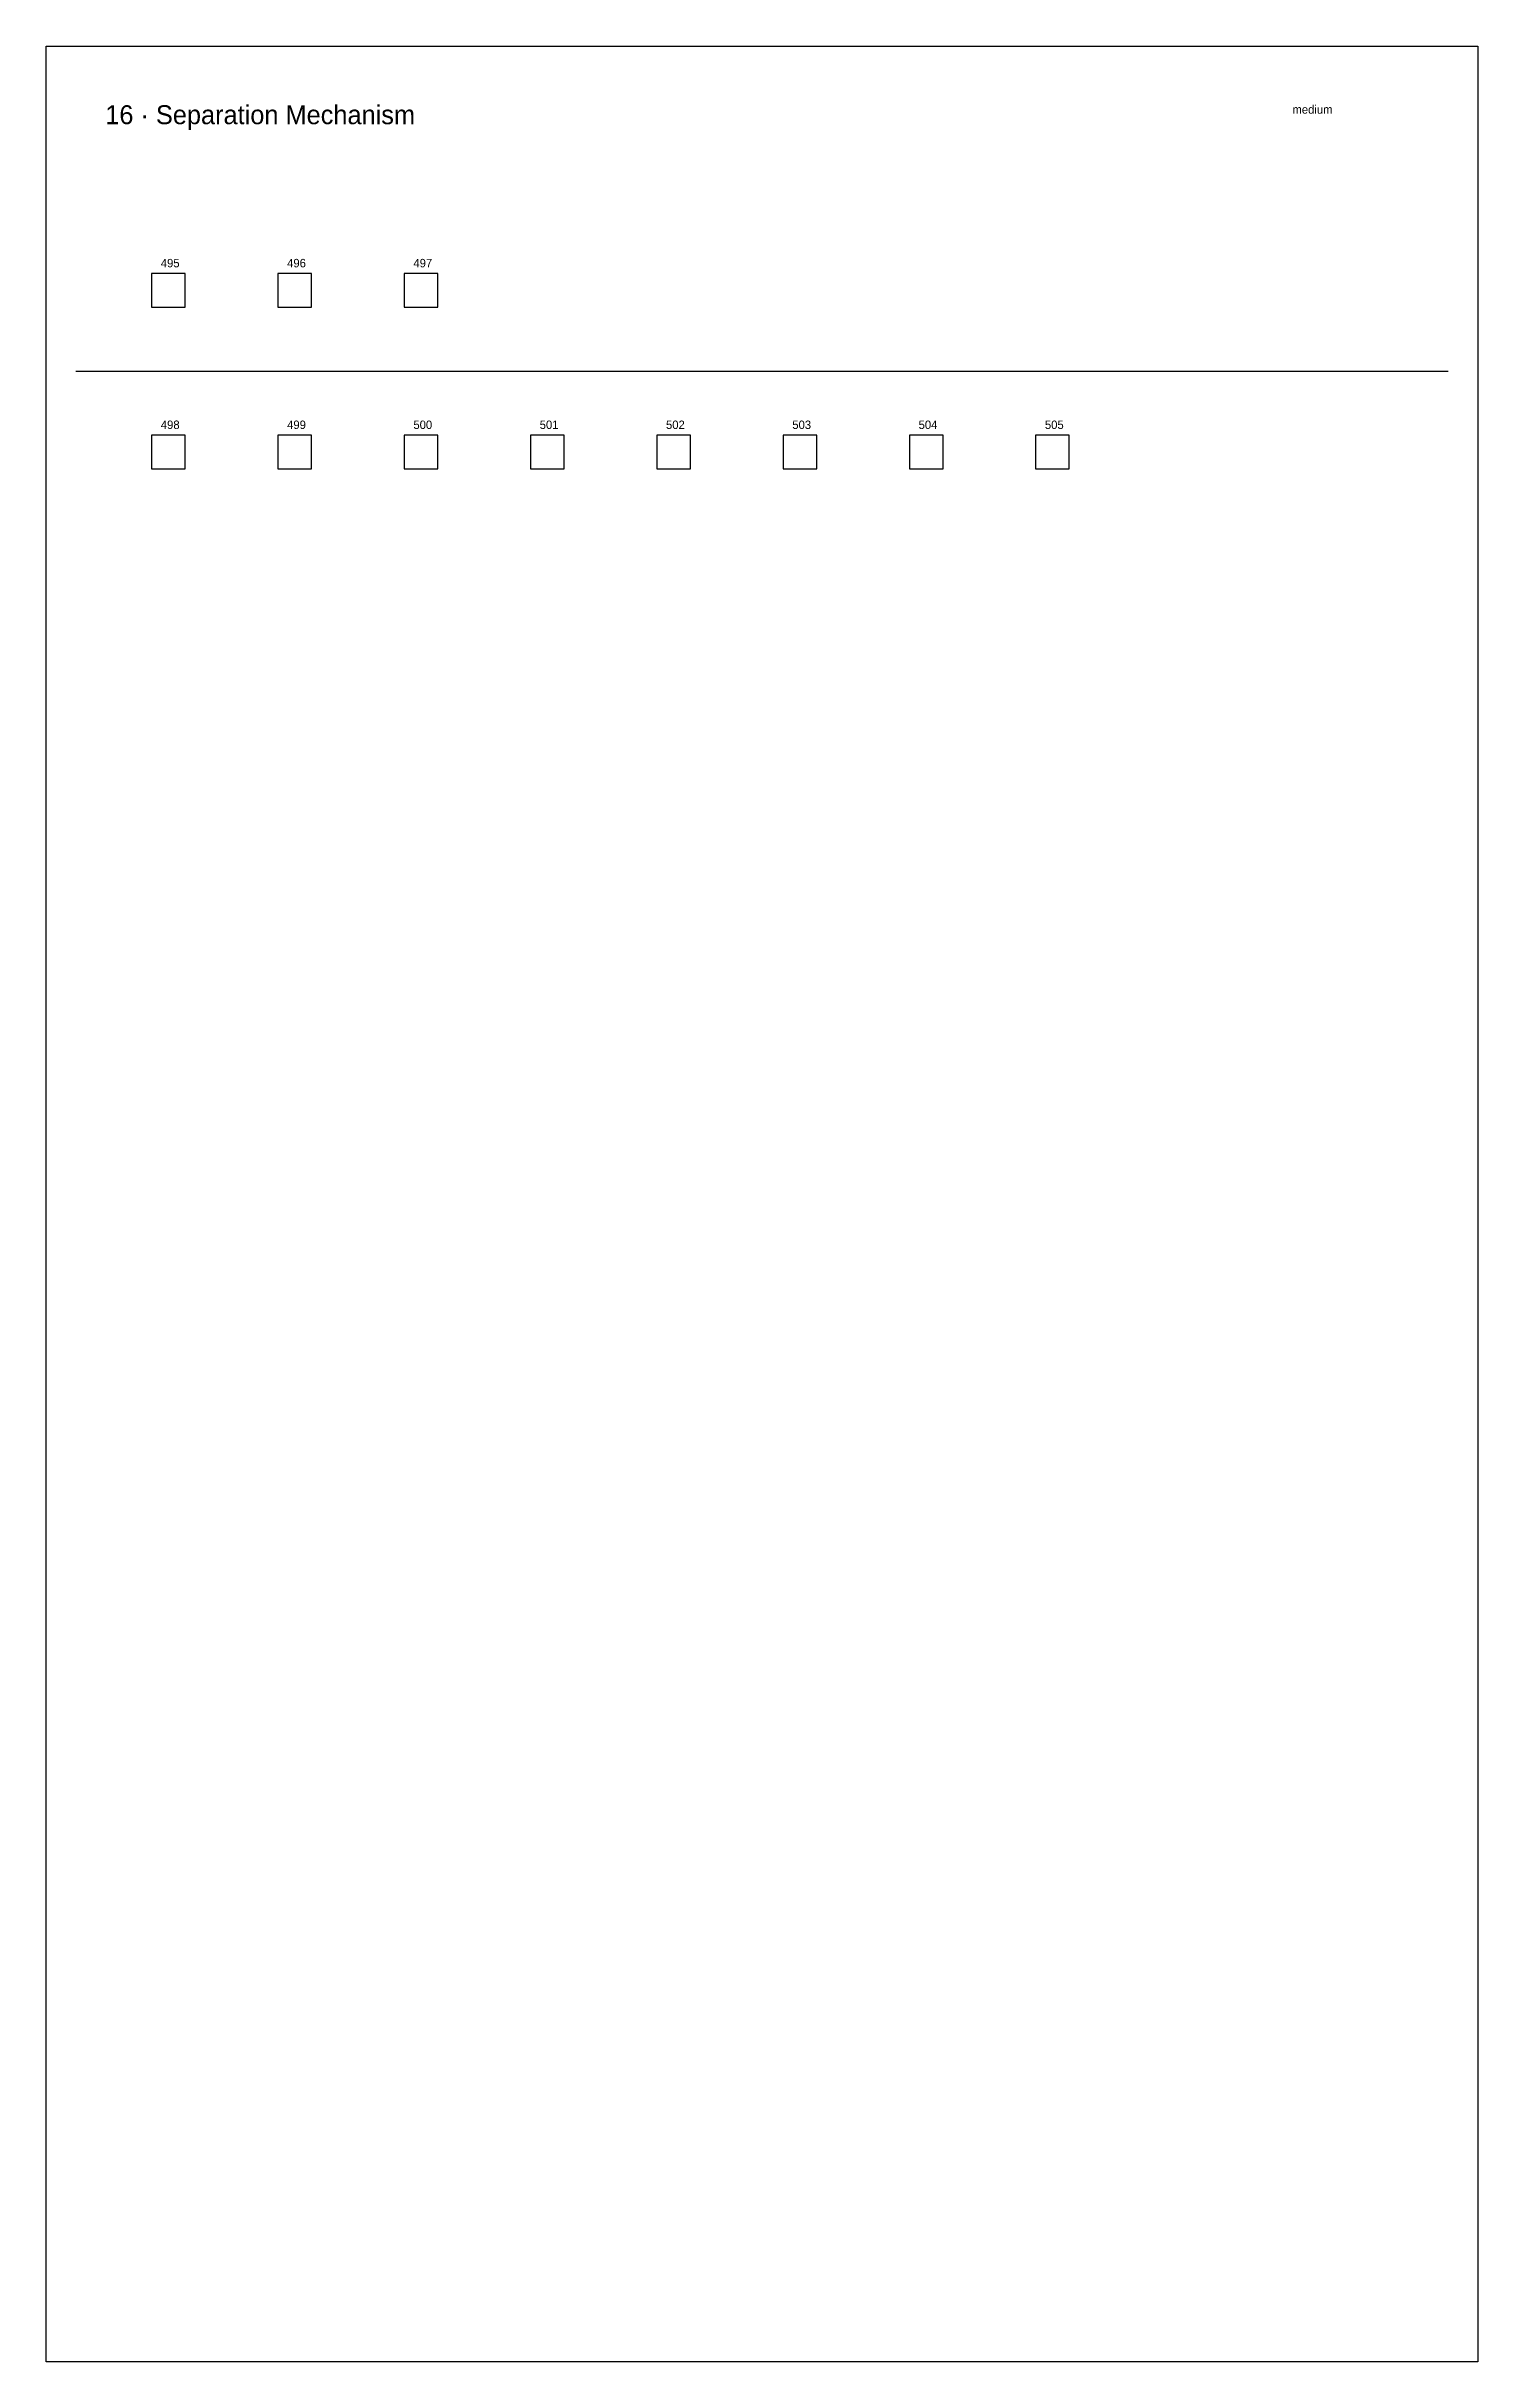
# Model space of a CAD drawing. Header units: metres. Extents: x 0 to 1360, y -2750 to 0.
# Drawn here: x 1020 to 1360, y -2200 to -1650 of the extents above; entities that cross this region are included whole.
import ezdxf

# ---------------------------------------------------------------- set-up
doc = ezdxf.new("R2010")
doc.units = ezdxf.units.M
for name, color, linetype in [('FITTING', 5, 'Continuous'), ('SYS-BORDER', 8, 'Continuous'), ('SYS-DIVIDER', 253, 'Continuous'), ('SYS-NAME', 7, 'Continuous'), ('TEXT-SEQ', 3, 'Continuous')]:
    doc.layers.add(name, color=color, linetype=linetype)

msp = doc.modelspace()

# ---------------------------------------------------------------- texts
at = {"layer": 'SYS-DIVIDER'}
msp.add_text('medium', height=2, dxfattribs=at).set_placement((1316, -1666))
at = {"layer": 'SYS-NAME'}
msp.add_text('16 · Separation Mechanism', height=4.5, dxfattribs=at).set_placement((1034, -1668.5))
at = {"layer": 'TEXT-SEQ'}
for s, p in [('495', (1047.2, -1702.5)), ('496', (1077.2, -1702.5)), ('497', (1107.2, -1702.5)), ('498', (1047.2, -1740.9)), ('499', (1077.2, -1740.9)), ('500', (1107.2, -1740.9)), ('501', (1137.2, -1740.9)), ('502', (1167.2, -1740.9)), ('503', (1197.2, -1740.9)), ('504', (1227.2, -1740.9)), ('505', (1257.2, -1740.9))]:
    msp.add_text(s, height=2, dxfattribs=at).set_placement(p)

# ---------------------------------------------------------------- linework, layer by layer
at = {"layer": 'FITTING'}
for points in [[(1045, -1712), (1053, -1712), (1053, -1704), (1045, -1704), (1045, -1712)], [(1075, -1712), (1083, -1712), (1083, -1704), (1075, -1704), (1075, -1712)], [(1105, -1712), (1113, -1712), (1113, -1704), (1105, -1704), (1105, -1712)], [(1045, -1750.4), (1053, -1750.4), (1053, -1742.4), (1045, -1742.4), (1045, -1750.4)], [(1075, -1750.4), (1083, -1750.4), (1083, -1742.4), (1075, -1742.4), (1075, -1750.4)], [(1105, -1750.4), (1113, -1750.4), (1113, -1742.4), (1105, -1742.4), (1105, -1750.4)], [(1135, -1750.4), (1143, -1750.4), (1143, -1742.4), (1135, -1742.4), (1135, -1750.4)], [(1165, -1750.4), (1173, -1750.4), (1173, -1742.4), (1165, -1742.4), (1165, -1750.4)], [(1195, -1750.4), (1203, -1750.4), (1203, -1742.4), (1195, -1742.4), (1195, -1750.4)], [(1225, -1750.4), (1233, -1750.4), (1233, -1742.4), (1225, -1742.4), (1225, -1750.4)], [(1255, -1750.4), (1263, -1750.4), (1263, -1742.4), (1255, -1742.4), (1255, -1750.4)]]:
    msp.add_lwpolyline(points, dxfattribs=at)
at = {"layer": 'SYS-BORDER'}
msp.add_lwpolyline([(1020, -1650), (1360, -1650), (1360, -2200), (1020, -2200), (1020, -1650)], dxfattribs=at)
at = {"layer": 'SYS-DIVIDER'}
msp.add_line((1027, -1727.2), (1353, -1727.2), dxfattribs=at)

msp.set_redraw_order([(e.dxf.handle, doc.entitydb.next_handle()) for e in msp.query("TEXT MTEXT ATTDEF DIMENSION ARC_DIMENSION")])  # texts and dimensions are drawn at this point

doc.saveas('drawing.dxf')
